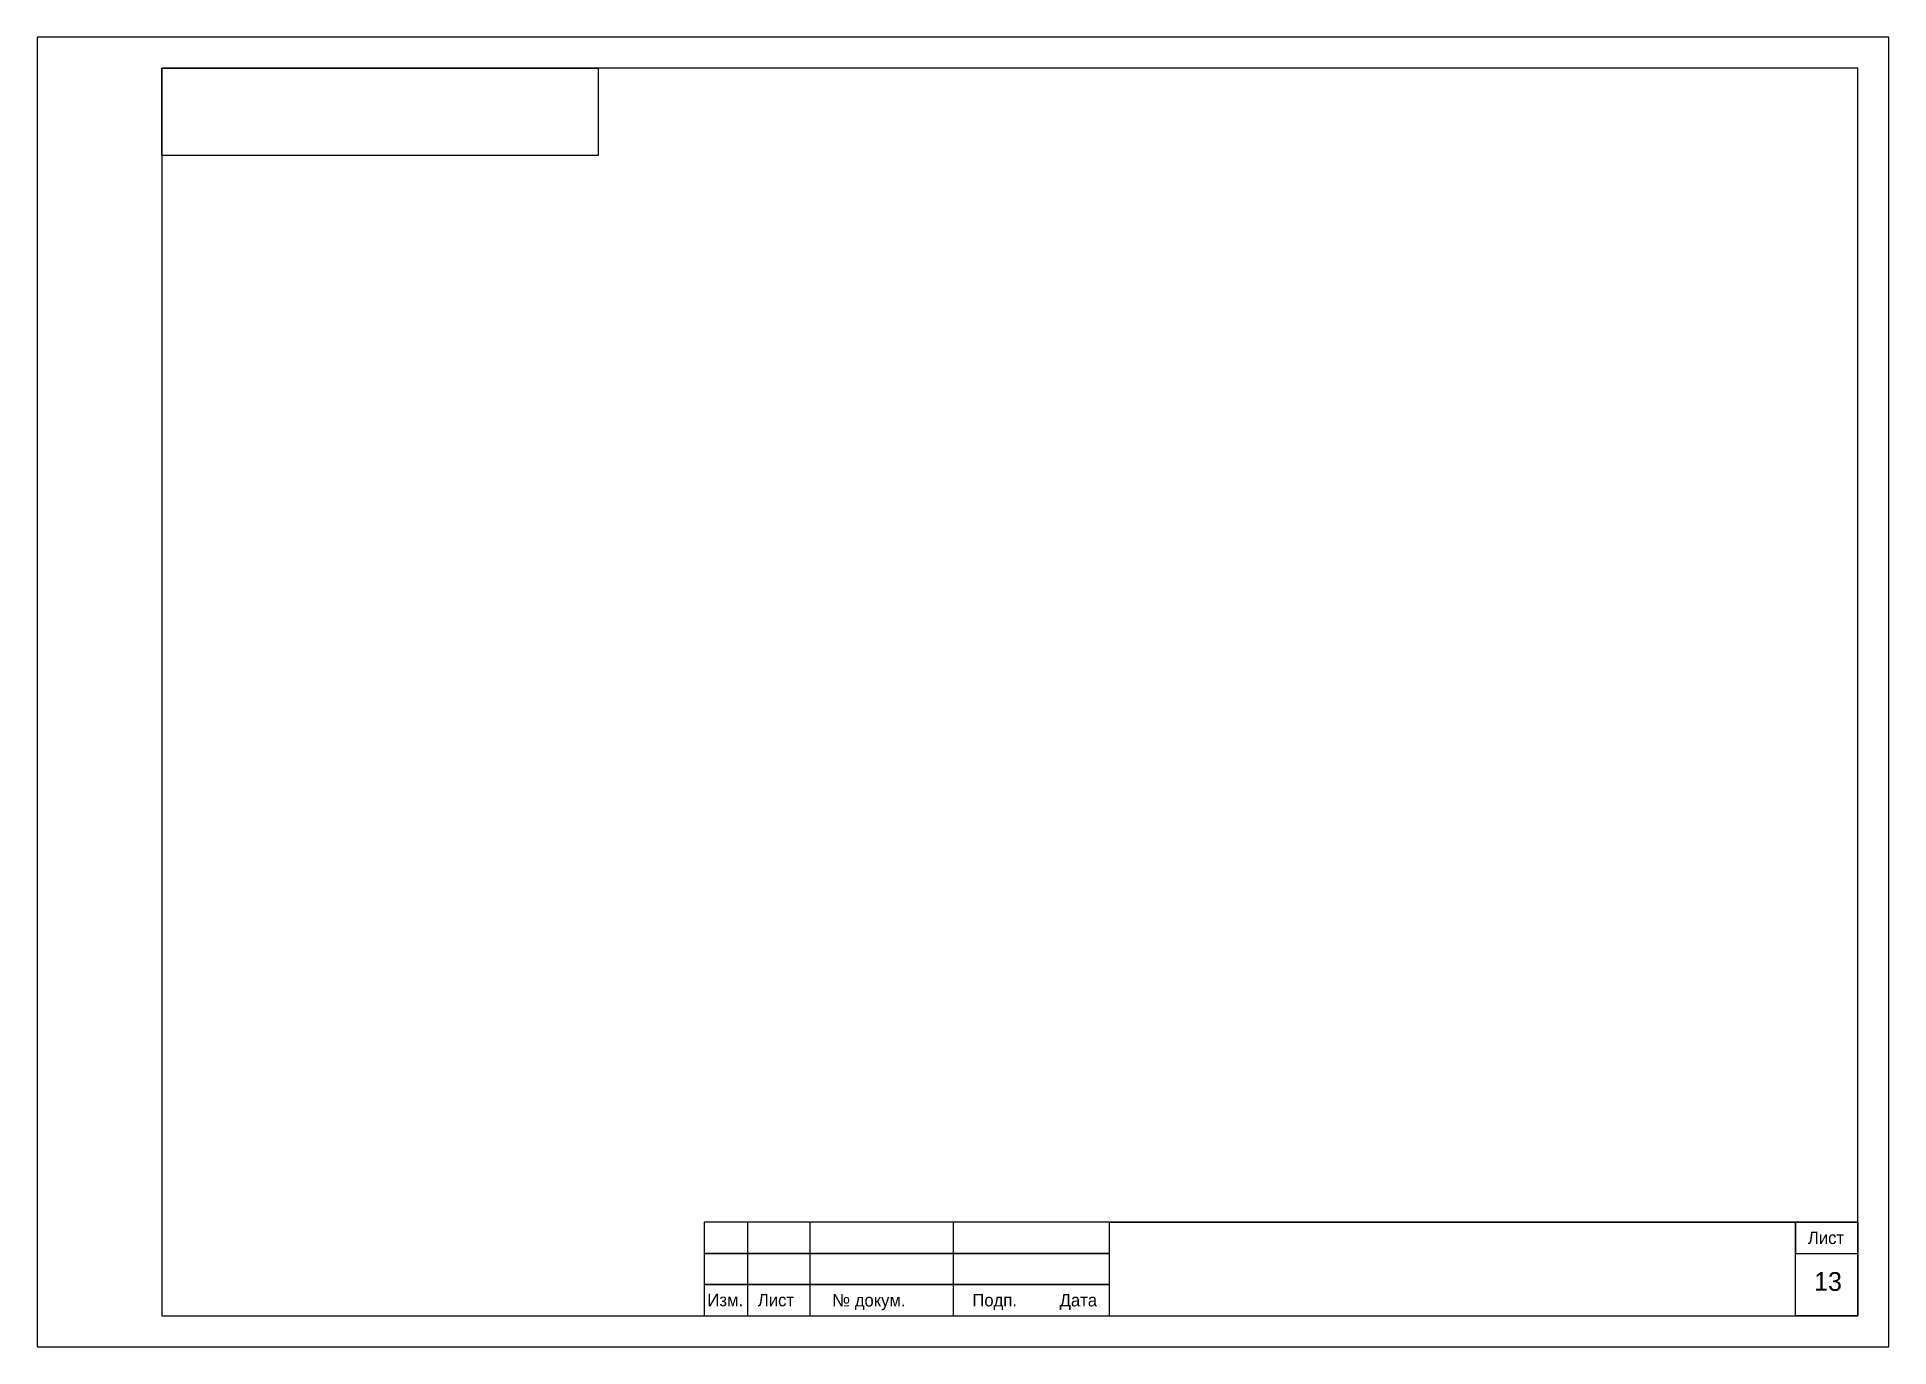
# Model space of a CAD drawing. Header units: millimetres. Extents: x -171 to 3674, y -1112 to 795.
# Drawn here: x 1973.5 to 2270.5, y -1111.1 to -901.1 of the extents above; entities that cross this region are included whole.
import ezdxf

# ---------------------------------------------------------------- set-up
doc = ezdxf.new("R2010")
doc.units = ezdxf.units.MM
doc.layers.add('РАМКА', color=7, linetype='Continuous', lineweight=30)
doc.styles.get("Standard").update_dxf_attribs({"font": 'cad2win.shx'})

msp = doc.modelspace()

# ---------------------------------------------------------------- texts
at = {"layer": 'РАМКА'}
for s, height, p in [('Лист', 2, (2257.5, -1094.61)), ('13', 3, (2258.5, -1102.11)), ('Изм.', 2, (2081.01, -1104.59)), ('Лист', 2, (2089.1, -1104.6)), ('№ докум.', 2, (2101.03, -1104.62)), ('Подп.', 2, (2123.5, -1104.61)), ('Дата', 2, (2137.5, -1104.61))]:
    msp.add_text(s, height=height, dxfattribs=at).set_placement(p)

# ---------------------------------------------------------------- linework, layer by layer
at = {"layer": 'РАМКА'}
for p, q in [((2265.5, -906.11), (1993.5, -906.11)), ((1993.5, -906.11), (1993.5, -1106.11)), ((2265.5, -1106.11), (2265.5, -906.11)), ((1993.5, -1106.11), (2265.5, -1106.11)), ((2080.5, -1106.11), (2265.5, -1106.11)), ((2080.5, -1106.11), (2265.5, -1106.11)), ((2080.5, -1106.11), (2265.5, -1106.11))]:
    msp.add_line(p, q, dxfattribs=at)
at = {"layer": 'РАМКА', "lineweight": 35}
msp.add_line((2145.5, -1091.11), (2265.5, -1091.11), dxfattribs=at)
at = {"layer": 'РАМКА'}
for points in [[(2270.5, -901.11), (1973.5, -901.11), (1973.5, -1111.11), (2270.5, -1111.11)], [(2063.5, -906.11), (2063.5, -920.11), (1993.5, -920.11), (1993.5, -906.11)], [(2080.5, -1106.11), (2097.5, -1106.11), (2097.48, -1091.11), (2080.48, -1091.11)], [(2080.5, -1096.11), (2145.5, -1096.11), (2145.5, -1091.11), (2080.5, -1091.11)], [(2080.5, -1106.11), (2087.5, -1106.11), (2087.5, -1091.11), (2080.5, -1091.11)], [(2080.5, -1106.11), (2120.5, -1106.11), (2120.5, -1091.11), (2080.5, -1091.11)], [(2265.5, -1106.11), (2255.5, -1106.11), (2255.5, -1091.11), (2265.5, -1091.11)], [(2265.5, -1091.11), (2255.5, -1091.11), (2255.5, -1096.11), (2265.5, -1096.11)], [(2080.5, -1101.11), (2145.5, -1101.11), (2145.5, -1096.11), (2080.5, -1096.11)], [(2080.5, -1106.11), (2145.5, -1106.11), (2145.5, -1101.11), (2080.5, -1101.11)]]:
    msp.add_lwpolyline(points, close=True, dxfattribs=at)

msp.set_redraw_order([(e.dxf.handle, doc.entitydb.next_handle()) for e in msp.query("TEXT MTEXT ATTDEF DIMENSION ARC_DIMENSION")])  # texts and dimensions are drawn at this point

doc.saveas('drawing.dxf')
